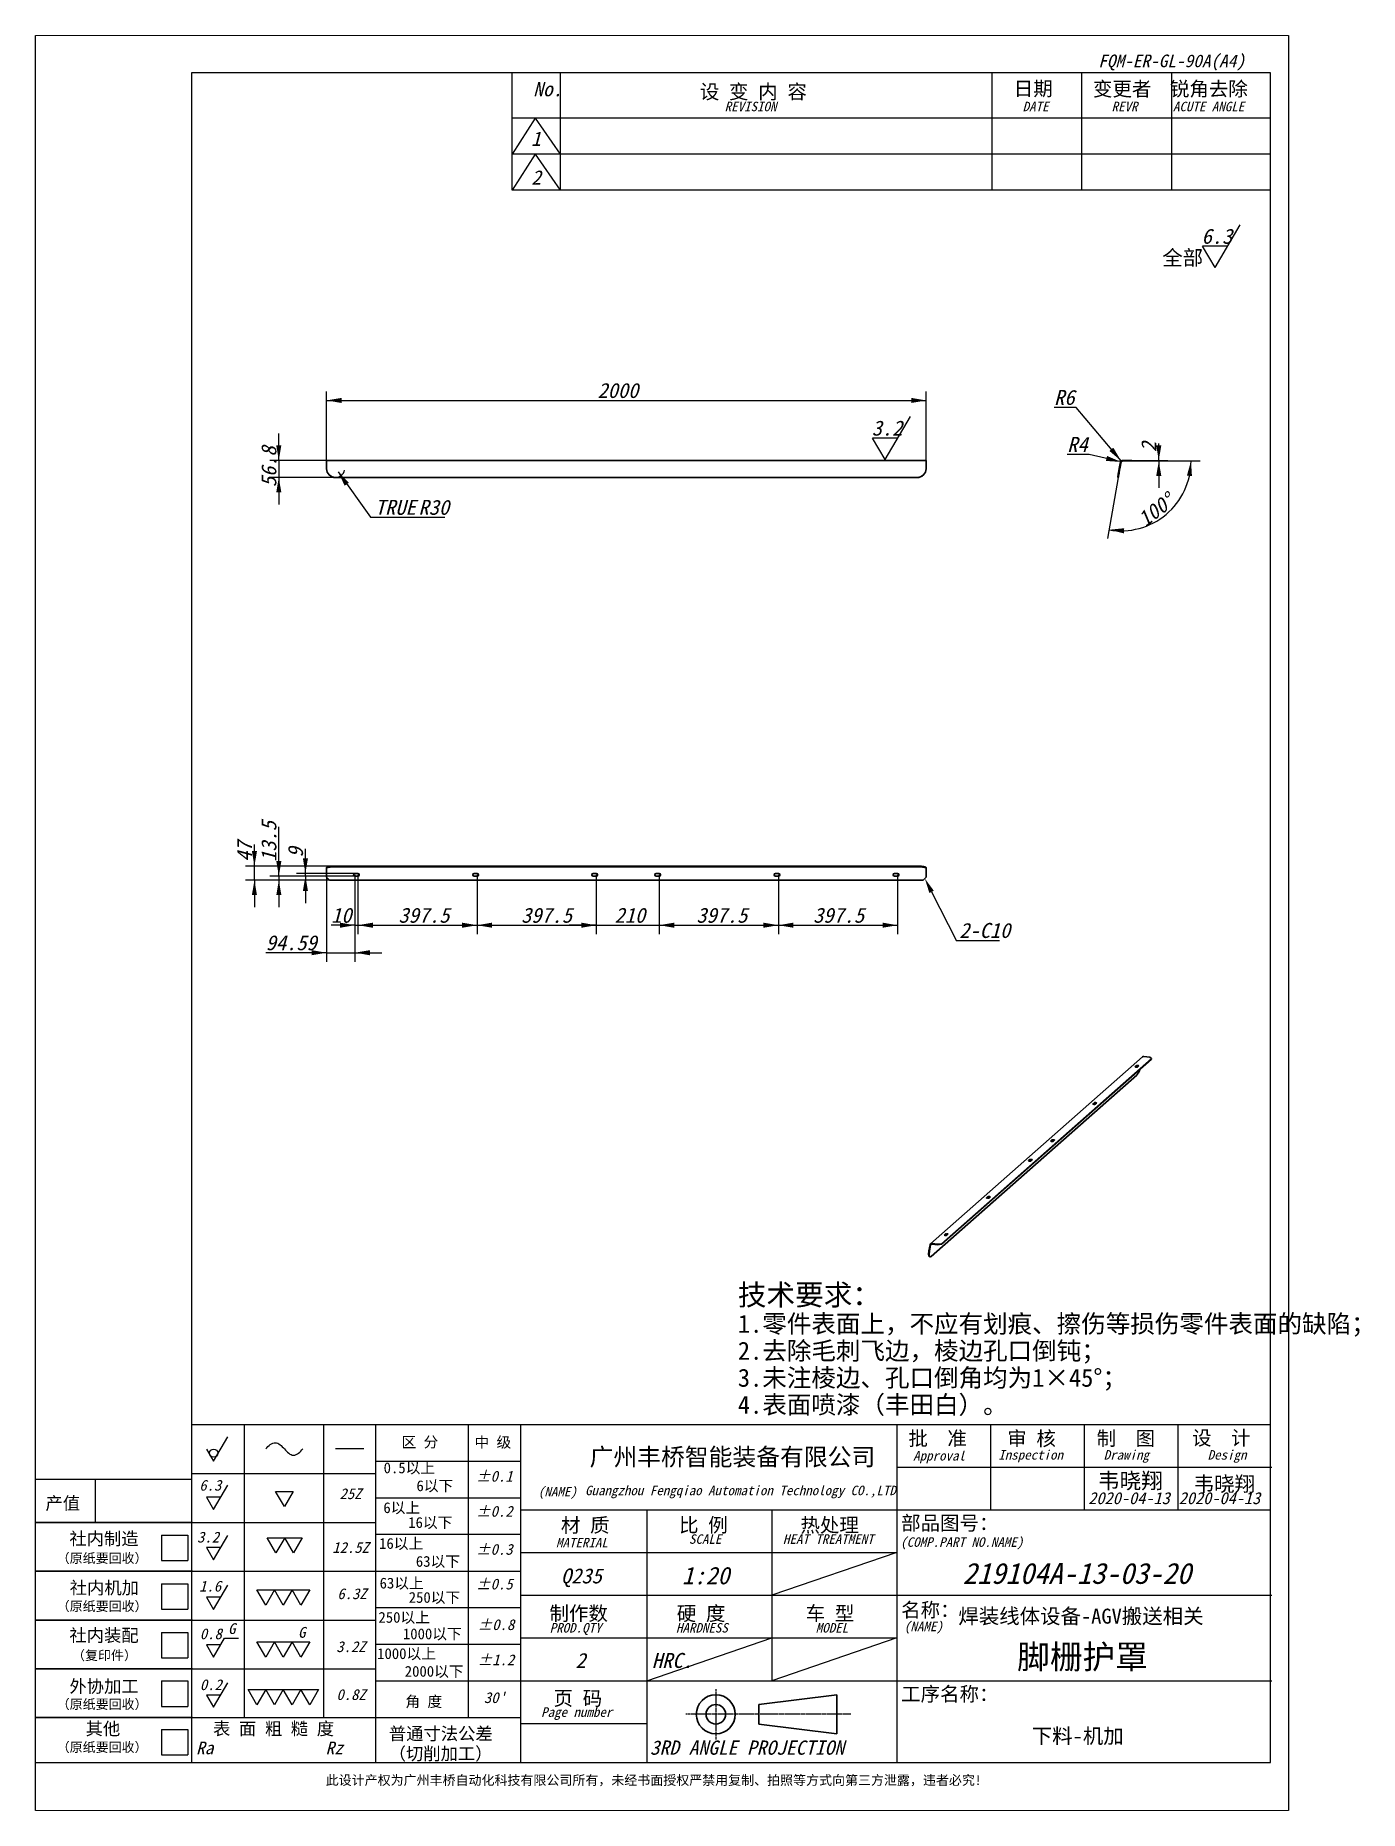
# Model space of a CAD drawing. Header units: millimetres. Extents: x -168473 to -148463, y 295526 to 306160.
# Drawn here: x -160803 to -156386, y 295526 to 301446 of the extents above; entities that cross this region are included whole.
import ezdxf

# ---------------------------------------------------------------- set-up
doc = ezdxf.new("R2010")
doc.units = ezdxf.units.MM
doc.linetypes.add('CENTER', pattern=[10.16, 6.35, -1.27, 1.27, -1.27])
doc.linetypes.add('CENTERX2', pattern=[20.32, 12.7, -2.54, 2.54, -2.54])
for name, color, linetype in [('SLD-0', 7, 'Continuous'), ('中心线层', 1, 'CENTERX2'), ('尺寸', 7, 'Continuous')]:
    doc.layers.add(name, color=color, linetype=linetype)
doc.layers.add('图框', color=7, linetype='Continuous', lineweight=20)
doc.layers.add('轮廓实线层', color=7, linetype='Continuous', lineweight=35)
doc.styles.add('SLDTEXTSTYLE0', font='')
doc.styles.add('SLDTEXTSTYLE1', font='')
doc.styles.add('SLDTEXTSTYLE2', font='')
doc.styles.add('SLDTEXTSTYLE3', font='')
doc.styles.get('SLDTEXTSTYLE0').set_extended_font_data('宋体')
doc.styles.get('SLDTEXTSTYLE1').set_extended_font_data('宋体', italic=True, bold=True)
doc.styles.get('SLDTEXTSTYLE2').set_extended_font_data('宋体')
doc.styles.get('SLDTEXTSTYLE3').set_extended_font_data('宋体', italic=True, bold=True)

msp = doc.modelspace()

# ---------------------------------------------------------------- texts
at = {"layer": 'SLD-0', "linetype": 'Continuous'}
for s, height, style, p in [('FQM-ER-GL-90A(A4)', 42.33333, 'SLDTEXTSTYLE3', (-157257.607, 301340.385)), ('韦晓翔', 52.9167, 'SLDTEXTSTYLE0', (-157258.606, 296599.505)), ('韦晓翔', 50, 'SLDTEXTSTYLE0', (-156939.003, 296590.089)), ('2020-04-13', 40, 'SLDTEXTSTYLE1', (-157290.996, 296547.826)), ('2020-04-13', 40, 'SLDTEXTSTYLE1', (-156989.334, 296547.826)), ('Q235', 50, 'SLDTEXTSTYLE1', (-159049.658, 296283.519)), ('219104A-13-03-20', 70, 'SLDTEXTSTYLE1', (-157709.859, 296281.943)), ('焊装线体设备-AGV搬送相关', 50, 'SLDTEXTSTYLE0', (-157724.341, 296149.403)), ('脚栅护罩', 80, 'SLDTEXTSTYLE0', (-157528.349, 295998.806)), ('2', 50, 'SLDTEXTSTYLE1', (-159001.372, 296001.521)), ('HRC.', 50, 'SLDTEXTSTYLE1', (-158746.262, 296001.521)), ('下料-机加', 50, 'SLDTEXTSTYLE0', (-157479.507, 295749.791)), ('此设计产权为广州丰桥自动化科技有限公司所有，未经书面授权严禁用复制、拍照等方式向第三方泄露，违者必究!', 31.75, 'SLDTEXTSTYLE2', (-159834.6, 295611.495))]:
    msp.add_text(s, height=height, dxfattribs=dict(at, style=style)).set_placement(p)
at = {"layer": 'SLD-0', "color": 0, "attachment_point": 1}
for s, insert, char_height, style in [('6.3', (-156912.875, 300801.452), 50, 'SLDTEXTSTYLE1'), ('全部', (-157044.111, 300730.027), 50, 'SLDTEXTSTYLE0'), ('3.2', (-158013.184, 300161.718), 50, 'SLDTEXTSTYLE1'), ('2-C10', (-157721.316, 298486.212), 50, 'SLDTEXTSTYLE1'), ('技术要求：', (-158459.892, 297281.11), 70, 'SLDTEXTSTYLE0'), ('1.零件表面上，不应有划痕、擦伤等损伤零件表面的缺陷；', (-158459.892, 297179.474), 60, 'SLDTEXTSTYLE0'), ('2.去除毛刺飞边，棱边孔口倒钝；', (-158459.892, 297089.474), 60, 'SLDTEXTSTYLE0'), ('3.未注棱边、孔口倒角均为1×45°；', (-158459.892, 296999.474), 60, 'SLDTEXTSTYLE0'), ('4.表面喷漆（丰田白）。', (-158459.892, 296909.474), 60, 'SLDTEXTSTYLE0')]:
    msp.add_mtext(s, dxfattribs=dict(at, insert=insert, char_height=char_height, style=style))
at = {"layer": 'SLD-0', "char_height": 50, "attachment_point": 1, "style": 'SLDTEXTSTYLE1'}
for s, insert in [('2000', (-158927.934, 300287.195)), ('R6', (-157404.735, 300264.079)), ('R4', (-157360.739, 300107.378)), ('TRUE ', (-159670.34, 299897.471)), ('R30', (-159524.854, 299897.471)), ('10', (-159816.454, 298536.923)), ('397.5', (-159591.878, 298536.923)), ('397.5', (-159182.886, 298536.923)), ('210', (-158870.941, 298536.923)), ('397.5', (-158598.142, 298536.923)), ('397.5', (-158208.62, 298536.923)), ('94.59', (-160034.638, 298445.228))]:
    msp.add_mtext(s, dxfattribs=dict(at, insert=insert))
for s, insert, rotation in [('2', (-157113.888, 300056.629), 90), ('56.8', (-160049.273, 299939.796), 90), ('100°', (-157131.198, 299844.43), 37.8778348), ('13.5', (-160049.121, 298690.065), 90), ('47', (-160130.539, 298690.22), 90), ('9', (-159960.445, 298704.769), 90)]:
    msp.add_mtext(s, dxfattribs=dict(at, insert=insert, rotation=rotation))
at = {"layer": '尺寸', "linetype": 'Continuous'}
for s, height, style, p in [('No.', 47.625, 'SLDTEXTSTYLE1', (-159142.219, 301243.429)), ('设 变 内 容', 47.625, 'SLDTEXTSTYLE0', (-158586.653, 301234.915)), ('日期', 47.625, 'SLDTEXTSTYLE0', (-157539.518, 301245.172)), ('变更者', 47.625, 'SLDTEXTSTYLE0', (-157275.24, 301244.108)), ('锐角去除', 47.625, 'SLDTEXTSTYLE0', (-157018.675, 301244.374)), ('REVISION', 31.75, 'SLDTEXTSTYLE1', (-158503.756, 301193.437)), ('DATE', 31.75, 'SLDTEXTSTYLE1', (-157509.807, 301193.437)), ('REVR', 31.75, 'SLDTEXTSTYLE1', (-157212.977, 301193.437)), ('ACUTE ANGLE', 31.75, 'SLDTEXTSTYLE1', (-157008.38, 301193.437)), ('1', 47.625, 'SLDTEXTSTYLE1', (-159149.479, 301078.059)), ('2', 47.625, 'SLDTEXTSTYLE1', (-159148.681, 300948.849)), ('批  准', 47.625, 'SLDTEXTSTYLE0', (-157890.713, 296743.258)), ('审 核', 47.625, 'SLDTEXTSTYLE0', (-157561.203, 296742.992)), ('制  图', 47.625, 'SLDTEXTSTYLE0', (-157262.774, 296743.524)), ('设  计', 47.625, 'SLDTEXTSTYLE0', (-156944.662, 296744.854)), ('广州丰桥智能装备有限公司', 58.20833, 'SLDTEXTSTYLE0', (-158954.278, 296676.515)), ('Approval', 31.75, 'SLDTEXTSTYLE1', (-157874.936, 296693.435)), ('Inspection', 31.75, 'SLDTEXTSTYLE1', (-157591.128, 296696.295)), ('Drawing', 31.75, 'SLDTEXTSTYLE1', (-157239.448, 296696.295)), ('Design', 31.75, 'SLDTEXTSTYLE1', (-156892.694, 296696.295)), ('6.3', 36, 'SLDTEXTSTYLE1', (-160256.234, 296592.878)), ('(NAME)', 31.75, 'SLDTEXTSTYLE1', (-159126.572, 296573.632)), ('Guangzhou Fengqiao Automation Technology CO.,LTD', 31.75, 'SLDTEXTSTYLE1', (-158969.34, 296577.712)), ('材 质', 47.625, 'SLDTEXTSTYLE0', (-159050.084, 296453.996)), ('比 例', 47.625, 'SLDTEXTSTYLE0', (-158655.959, 296454.528)), ('热处理', 47.625, 'SLDTEXTSTYLE0', (-158250.962, 296454.262)), ('部品图号：', 47.625, 'SLDTEXTSTYLE0', (-157915.088, 296461.233)), ('3.2', 36, 'SLDTEXTSTYLE1', (-160263.757, 296419.878)), ('MATERIAL', 31.75, 'SLDTEXTSTYLE1', (-159066.269, 296403.709)), ('SCALE', 31.75, 'SLDTEXTSTYLE1', (-158622.836, 296415.491)), ('HEAT TREATMENT', 31.75, 'SLDTEXTSTYLE1', (-158309.153, 296415.491)), ('(COMP.PART NO.NAME)', 31.75, 'SLDTEXTSTYLE1', (-157918.037, 296405.497)), ('1:20', 58.2083, 'SLDTEXTSTYLE1', (-158646.322, 296280.599)), ('1.6', 36, 'SLDTEXTSTYLE1', (-160256.837, 296256.345)), ('制作数', 47.625, 'SLDTEXTSTYLE0', (-159088.158, 296159.594)), ('硬 度', 47.625, 'SLDTEXTSTYLE0', (-158663.616, 296159.594)), ('车 型', 47.625, 'SLDTEXTSTYLE0', (-158233.605, 296159.86)), ('名称：', 47.625, 'SLDTEXTSTYLE0', (-157915.088, 296171.314)), ('0.8', 36, 'SLDTEXTSTYLE1', (-160254.453, 296097.453)), ('PROD.QTY', 31.75, 'SLDTEXTSTYLE1', (-159087.384, 296119.549)), ('HARDNESS', 31.75, 'SLDTEXTSTYLE1', (-158666.005, 296119.549)), ('MODEL', 31.75, 'SLDTEXTSTYLE1', (-158199.841, 296119.549)), ('(NAME)', 31.75, 'SLDTEXTSTYLE1', (-157905.635, 296124.17)), ('0.2', 36, 'SLDTEXTSTYLE1', (-160254.252, 295927.585)), ('工序名称：', 47.625, 'SLDTEXTSTYLE0', (-157915.088, 295890.943)), ('页 码', 47.625, 'SLDTEXTSTYLE0', (-159074.589, 295876.587)), ('表 面 粗 糙 度', 42.3333, 'SLDTEXTSTYLE0', (-160210.52, 295777.86)), ('Page number', 31.75, 'SLDTEXTSTYLE1', (-159115.958, 295838.466)), ('普通寸法公差', 42.3333, 'SLDTEXTSTYLE0', (-159623.95, 295761.331)), ('Ra             Rz', 42.33333, 'SLDTEXTSTYLE1', (-160266.648, 295713.842)), ('（切削加工）', 42.3333, 'SLDTEXTSTYLE0', (-159624.541, 295694.494)), ('3RD ANGLE PROJECTION', 47.625, 'SLDTEXTSTYLE1', (-158753.338, 295711.993))]:
    msp.add_text(s, height=height, dxfattribs=dict(at, style=style)).set_placement(p)
at = {"layer": '尺寸', "color": 7, "linetype": 'Continuous'}
for s, height, style, p in [('区 分', 36, 'SLDTEXTSTYLE0', (-159581.799, 296737.001)), ('中 级', 36, 'SLDTEXTSTYLE0', (-159338.4, 296736.397)), ('0.5以上', 36, 'SLDTEXTSTYLE0', (-159641.377, 296651.002)), ('±0.1', 36, 'SLDTEXTSTYLE1', (-159333.37, 296622.99)), ('25Z', 36, 'SLDTEXTSTYLE1', (-159788.428, 296564.617)), ('6以下', 36, 'SLDTEXTSTYLE0', (-159531.803, 296591.221)), ('产值', 42.3333, 'SLDTEXTSTYLE0', (-160769.368, 296529.639)), ('6以上', 36, 'SLDTEXTSTYLE0', (-159642.203, 296518.158)), ('±0.2', 36, 'SLDTEXTSTYLE1', (-159333.37, 296505.954)), ('16以下', 36, 'SLDTEXTSTYLE0', (-159559.292, 296468.793)), ('社内制造', 42.3333, 'SLDTEXTSTYLE0', (-160689.663, 296411.565)), ('12.5Z', 36, 'SLDTEXTSTYLE1', (-159812.596, 296385.25)), ('16以上', 36, 'SLDTEXTSTYLE0', (-159656.453, 296398.811)), ('±0.3', 36, 'SLDTEXTSTYLE1', (-159333.37, 296379.104)), ('（原纸要回收）', 31.75, 'SLDTEXTSTYLE0', (-160731.952, 296351.896)), ('63以下', 36, 'SLDTEXTSTYLE0', (-159533.889, 296339.03)), ('社内机加', 42.3333, 'SLDTEXTSTYLE0', (-160688.481, 296247.795)), ('63以上', 36, 'SLDTEXTSTYLE0', (-159654.744, 296266.602)), ('±0.5', 36, 'SLDTEXTSTYLE1', (-159333.37, 296263.405)), ('6.3Z', 36, 'SLDTEXTSTYLE1', (-159795.731, 296231.031)), ('250以下', 36, 'SLDTEXTSTYLE0', (-159557.686, 296218.815)), ('（原纸要回收）', 31.75, 'SLDTEXTSTYLE0', (-160731.952, 296191.508)), ('250以上', 36, 'SLDTEXTSTYLE0', (-159658.682, 296152.343)), ('社内装配', 42.3333, 'SLDTEXTSTYLE0', (-160689.545, 296089.14)), ('G', 36, 'SLDTEXTSTYLE1', (-160160.246, 296114.869)), ('G', 36, 'SLDTEXTSTYLE1', (-159926.848, 296102.32)), ('1000以下', 36, 'SLDTEXTSTYLE0', (-159576.996, 296097.292)), ('±0.8', 36, 'SLDTEXTSTYLE1', (-159327.998, 296127.929)), ('（复印件）', 31.75, 'SLDTEXTSTYLE0', (-160680.922, 296027.693)), ('3.2Z', 36, 'SLDTEXTSTYLE1', (-159799.305, 296054.485)), ('1000以上', 36, 'SLDTEXTSTYLE0', (-159663.02, 296031.437)), ('2000以下', 36, 'SLDTEXTSTYLE0', (-159570.908, 295972.299)), ('±1.2', 36, 'SLDTEXTSTYLE1', (-159327.998, 296010.66)), ('外协加工', 42.3333, 'SLDTEXTSTYLE0', (-160689.545, 295919.272)), ('（原纸要回收）', 31.75, 'SLDTEXTSTYLE0', (-160731.952, 295864.853)), ('0.8Z', 36, 'SLDTEXTSTYLE1', (-159798.702, 295894.75)), ('角 度', 36, 'SLDTEXTSTYLE0', (-159568.856, 295871.562)), ("30'", 36, 'SLDTEXTSTYLE1', (-159306.855, 295884.547)), ('其他', 42.3333, 'SLDTEXTSTYLE0', (-160635.441, 295777.86)), ('（原纸要回收）', 31.75, 'SLDTEXTSTYLE0', (-160731.952, 295721.429))]:
    msp.add_text(s, height=height, dxfattribs=dict(at, style=style)).set_placement(p)

# ---------------------------------------------------------------- linework, layer by layer
at = {"color": 7, "linetype": 'Continuous', "lineweight": 35}
for p, q in [((-159831.616, 300029.013), (-157831.616, 300029.013)), ((-159831.616, 300029.013), (-159831.616, 300024.055)), ((-157831.616, 300029.013), (-157831.616, 300024.055)), ((-157156.063, 300029.013), (-157177.706, 300029.013)), ((-157156.063, 300027.013), (-157177.706, 300027.013)), ((-157156.063, 300027.013), (-157156.063, 300029.013)), ((-157156.063, 300029.013), (-157146.063, 300029.013)), ((-157146.063, 300027.013), (-157156.063, 300027.013)), ((-157146.063, 300029.013), (-157146.063, 300027.013)), ((-159831.616, 300024.055), (-159831.616, 300001.756)), ((-159831.616, 300001.408), (-159831.616, 300001.756)), ((-159801.616, 299972.212), (-157861.616, 299972.212)), ((-159801.616, 299971.864), (-157861.616, 299971.864)), ((-157831.616, 300024.055), (-157831.616, 300001.756)), ((-157831.616, 300001.756), (-157831.616, 300001.408)), ((-157192.757, 299972.212), (-157192.724, 299972.397)), ((-157190.787, 299971.864), (-157192.757, 299972.212)), ((-157192.724, 299972.397), (-157192.626, 299972.952)), ((-157192.626, 299972.952), (-157192.464, 299973.869)), ((-157192.464, 299973.869), (-157192.241, 299975.137)), ((-157192.241, 299975.137), (-157191.958, 299976.74)), ((-157191.958, 299976.74), (-157191.62, 299978.657)), ((-157191.62, 299978.657), (-157191.231, 299980.865)), ((-157191.231, 299980.865), (-157190.795, 299983.335)), ((-157190.795, 299983.335), (-157190.319, 299986.037)), ((-157190.754, 299972.05), (-157190.787, 299971.864)), ((-157190.656, 299972.605), (-157190.754, 299972.05)), ((-157190.495, 299973.522), (-157190.656, 299972.605)), ((-157190.271, 299974.79), (-157190.495, 299973.522)), ((-157190.319, 299986.037), (-157189.807, 299988.937)), ((-157189.989, 299976.393), (-157190.271, 299974.79)), ((-157189.65, 299978.31), (-157189.989, 299976.393)), ((-157189.807, 299988.937), (-157189.268, 299991.998)), ((-157189.261, 299980.518), (-157189.65, 299978.31)), ((-157189.268, 299991.998), (-157188.706, 299995.182)), ((-157188.826, 299982.988), (-157189.261, 299980.518)), ((-157188.349, 299985.69), (-157188.826, 299982.988)), ((-157188.706, 299995.182), (-157188.13, 299998.448)), ((-157187.838, 299988.59), (-157188.349, 299985.69)), ((-157188.13, 299998.448), (-157187.547, 300001.756)), ((-157187.298, 299991.651), (-157187.838, 299988.59)), ((-157183.615, 300024.055), (-157187.547, 300001.756)), ((-157187.547, 300001.756), (-157185.578, 300001.408)), ((-157186.737, 299994.834), (-157187.298, 299991.651)), ((-157186.161, 299998.101), (-157186.737, 299994.834)), ((-157185.578, 300001.408), (-157186.161, 299998.101)), ((-157181.646, 300023.708), (-157185.578, 300001.408)), ((-159831.616, 298670.657), (-159831.427, 298671.24)), ((-159831.616, 298668.687), (-159831.616, 298670.657)), ((-159831.427, 298669.27), (-159831.616, 298668.687)), ((-159831.616, 298664.755), (-159831.616, 298668.687)), ((-159831.616, 298660.816), (-159831.616, 298664.755)), ((-159831.427, 298671.24), (-159830.863, 298671.816)), ((-159830.863, 298669.846), (-159831.427, 298669.27)), ((-159830.863, 298671.816), (-159829.932, 298672.377)), ((-159829.932, 298670.408), (-159830.863, 298669.846)), ((-159829.932, 298672.377), (-159828.645, 298672.917)), ((-159828.645, 298670.947), (-159829.932, 298670.408)), ((-159828.645, 298672.917), (-159827.017, 298673.428)), ((-159827.017, 298671.459), (-159828.645, 298670.947)), ((-159827.017, 298673.428), (-159825.07, 298673.905)), ((-159825.07, 298671.935), (-159827.017, 298671.459)), ((-159825.07, 298673.905), (-159822.829, 298674.34)), ((-159822.829, 298672.371), (-159825.07, 298671.935)), ((-159822.829, 298674.34), (-159820.32, 298674.73)), ((-159820.32, 298672.76), (-159822.829, 298672.371)), ((-159820.32, 298674.73), (-159817.576, 298675.068)), ((-159817.576, 298673.098), (-159820.32, 298672.76)), ((-159817.576, 298675.068), (-159814.632, 298675.35)), ((-159814.632, 298673.381), (-159817.576, 298673.098)), ((-159814.632, 298675.35), (-159811.524, 298675.574)), ((-159811.524, 298673.604), (-159814.632, 298673.381)), ((-159811.524, 298675.574), (-159808.291, 298675.736)), ((-159808.291, 298673.766), (-159811.524, 298673.604)), ((-159808.291, 298675.736), (-159804.974, 298675.833)), ((-159804.974, 298673.864), (-159808.291, 298673.766)), ((-159804.974, 298675.833), (-159801.616, 298675.866)), ((-159801.616, 298673.897), (-159804.974, 298673.864)), ((-159801.616, 298675.866), (-157861.616, 298675.866)), ((-159801.616, 298673.897), (-157861.616, 298673.897)), ((-157861.616, 298675.866), (-157858.257, 298675.833)), ((-157858.257, 298673.864), (-157861.616, 298673.897)), ((-157858.257, 298675.833), (-157854.94, 298675.736)), ((-157854.94, 298673.766), (-157858.257, 298673.864)), ((-157854.94, 298675.736), (-157851.707, 298675.574)), ((-157851.707, 298673.604), (-157854.94, 298673.766)), ((-157851.707, 298675.574), (-157848.599, 298675.35)), ((-157848.599, 298673.381), (-157851.707, 298673.604)), ((-157848.599, 298675.35), (-157845.655, 298675.068)), ((-157845.655, 298673.098), (-157848.599, 298673.381)), ((-157845.655, 298675.068), (-157842.911, 298674.73)), ((-157842.911, 298672.76), (-157845.655, 298673.098)), ((-157842.911, 298674.73), (-157840.402, 298674.34)), ((-157840.402, 298672.371), (-157842.911, 298672.76)), ((-157840.402, 298674.34), (-157838.161, 298673.905)), ((-157838.161, 298671.935), (-157840.402, 298672.371)), ((-157838.161, 298673.905), (-157836.214, 298673.428)), ((-157836.214, 298671.459), (-157838.161, 298671.935)), ((-157836.214, 298673.428), (-157834.586, 298672.917)), ((-157834.586, 298670.947), (-157836.214, 298671.459)), ((-157834.586, 298672.917), (-157833.299, 298672.377)), ((-157833.299, 298670.408), (-157834.586, 298670.947)), ((-157833.299, 298672.377), (-157832.368, 298671.816)), ((-157832.368, 298669.846), (-157833.299, 298670.408)), ((-157832.368, 298671.816), (-157831.804, 298671.24)), ((-157831.804, 298669.27), (-157832.368, 298669.846)), ((-157831.804, 298671.24), (-157831.616, 298670.657)), ((-157831.616, 298668.687), (-157831.804, 298669.27)), ((-157831.616, 298670.657), (-157831.616, 298668.687)), ((-157831.616, 298664.755), (-157831.616, 298668.687)), ((-157831.616, 298660.816), (-157831.616, 298664.755)), ((-159831.616, 298639.172), (-159831.616, 298660.816)), ((-159831.616, 298639.172), (-159821.616, 298629.172)), ((-159821.616, 298629.172), (-157841.616, 298629.172)), ((-159727.025, 298651.672), (-159737.025, 298651.672)), ((-159737.025, 298642.672), (-159727.025, 298642.672)), ((-159329.525, 298651.672), (-159339.525, 298651.672)), ((-159339.525, 298642.672), (-159329.525, 298642.672)), ((-158932.025, 298651.672), (-158942.025, 298651.672)), ((-158942.025, 298642.672), (-158932.025, 298642.672)), ((-158722.025, 298651.672), (-158732.025, 298651.672)), ((-158732.025, 298642.672), (-158722.025, 298642.672)), ((-158324.525, 298651.672), (-158334.525, 298651.672)), ((-158334.525, 298642.672), (-158324.525, 298642.672)), ((-157927.025, 298651.672), (-157937.025, 298651.672)), ((-157937.025, 298642.672), (-157927.025, 298642.672)), ((-157841.616, 298629.172), (-157831.616, 298639.172)), ((-157831.616, 298639.172), (-157831.616, 298660.816)), ((-157110.029, 298039.686), (-157817.136, 297416.077)), ((-157079.996, 298033.996), (-157780.032, 297416.622)), ((-157079.996, 298032.11), (-157780.032, 297414.737)), ((-157085.815, 298038.292), (-157106.061, 298040.843)), ((-157079.996, 298033.996), (-157085.815, 298038.292)), ((-157079.996, 298032.11), (-157079.996, 298033.996)), ((-157128.903, 297979.15), (-157814.797, 297374.249)), ((-157134.486, 298007.154), (-157134.764, 298006.737)), ((-157134.764, 298006.737), (-157134.678, 298006.311)), ((-157134.678, 298006.311), (-157134.235, 298005.91)), ((-157130.95, 298010.272), (-157134.486, 298007.154)), ((-157134.235, 298005.91), (-157133.472, 298005.568)), ((-157133.938, 298005.751), (-157130.95, 298008.386)), ((-157133.472, 298005.568), (-157132.45, 298005.31)), ((-157132.45, 298005.31), (-157131.252, 298005.159)), ((-157131.252, 298005.159), (-157129.975, 298005.127)), ((-157130.332, 298010.646), (-157130.95, 298010.272)), ((-157129.422, 298010.946), (-157130.332, 298010.646)), ((-157129.975, 298005.127), (-157128.722, 298005.216)), ((-157128.295, 298011.149), (-157129.422, 298010.946)), ((-157128.903, 297979.15), (-157127.685, 297980.368)), ((-157128.722, 298005.216), (-157127.596, 298005.419)), ((-157127.042, 298011.238), (-157128.295, 298011.149)), ((-157127.685, 297980.368), (-157126.421, 297981.914)), ((-157127.596, 298005.419), (-157126.686, 298005.719)), ((-157125.765, 298011.206), (-157127.042, 298011.238)), ((-157126.686, 298005.719), (-157126.067, 298006.093)), ((-157126.421, 297981.914), (-157125.127, 297983.768)), ((-157126.067, 298006.093), (-157122.532, 298009.211)), ((-157124.567, 298011.055), (-157125.765, 298011.206)), ((-157125.127, 297983.768), (-157123.819, 297985.906)), ((-157123.545, 298010.798), (-157124.567, 298011.055)), ((-157123.819, 297985.906), (-157122.513, 297988.302)), ((-157122.782, 298010.455), (-157123.545, 298010.798)), ((-157122.34, 298010.054), (-157122.782, 298010.455)), ((-157122.532, 298009.211), (-157122.254, 298009.628)), ((-157122.513, 297988.302), (-157121.227, 297990.925)), ((-157122.254, 298009.628), (-157122.34, 298010.054)), ((-157121.227, 297990.925), (-157119.976, 297993.743)), ((-157119.976, 297993.743), (-157118.776, 297996.72)), ((-157118.776, 297996.72), (-157118.113, 297998.495)), ((-157275.023, 297883.211), (-157275.301, 297882.795)), ((-157275.301, 297882.795), (-157275.215, 297882.369)), ((-157275.215, 297882.369), (-157274.773, 297881.968)), ((-157271.488, 297886.33), (-157275.023, 297883.211)), ((-157274.773, 297881.968), (-157274.01, 297881.625)), ((-157274.475, 297881.809), (-157271.488, 297884.444)), ((-157274.01, 297881.625), (-157272.988, 297881.368)), ((-157272.988, 297881.368), (-157271.79, 297881.217)), ((-157271.79, 297881.217), (-157270.513, 297881.184)), ((-157270.869, 297886.703), (-157271.488, 297886.33)), ((-157269.959, 297887.004), (-157270.869, 297886.703)), ((-157270.513, 297881.184), (-157269.26, 297881.273)), ((-157268.833, 297887.207), (-157269.959, 297887.004)), ((-157269.26, 297881.273), (-157268.133, 297881.476)), ((-157267.58, 297887.296), (-157268.833, 297887.207)), ((-157268.133, 297881.476), (-157267.223, 297881.777)), ((-157266.303, 297887.263), (-157267.58, 297887.296)), ((-157267.223, 297881.777), (-157266.605, 297882.151)), ((-157266.605, 297882.151), (-157263.069, 297885.269)), ((-157265.105, 297887.113), (-157266.303, 297887.263)), ((-157264.083, 297886.855), (-157265.105, 297887.113)), ((-157263.32, 297886.512), (-157264.083, 297886.855)), ((-157262.877, 297886.112), (-157263.32, 297886.512)), ((-157263.069, 297885.269), (-157262.791, 297885.686)), ((-157262.791, 297885.686), (-157262.877, 297886.112)), ((-157415.561, 297759.269), (-157415.839, 297758.852)), ((-157415.839, 297758.852), (-157415.753, 297758.426)), ((-157415.753, 297758.426), (-157415.31, 297758.026)), ((-157412.025, 297762.387), (-157415.561, 297759.269)), ((-157415.31, 297758.026), (-157414.547, 297757.683)), ((-157415.013, 297757.867), (-157412.025, 297760.501)), ((-157414.547, 297757.683), (-157413.525, 297757.425)), ((-157413.525, 297757.425), (-157412.327, 297757.274)), ((-157412.327, 297757.274), (-157411.05, 297757.242)), ((-157411.407, 297762.761), (-157412.025, 297762.387)), ((-157410.497, 297763.061), (-157411.407, 297762.761)), ((-157411.05, 297757.242), (-157409.797, 297757.331)), ((-157409.37, 297763.264), (-157410.497, 297763.061)), ((-157409.797, 297757.331), (-157408.671, 297757.534)), ((-157408.117, 297763.353), (-157409.37, 297763.264)), ((-157408.671, 297757.534), (-157407.761, 297757.835)), ((-157406.84, 297763.321), (-157408.117, 297763.353)), ((-157407.761, 297757.835), (-157407.142, 297758.208)), ((-157407.142, 297758.208), (-157403.607, 297761.326)), ((-157405.642, 297763.17), (-157406.84, 297763.321)), ((-157404.62, 297762.913), (-157405.642, 297763.17)), ((-157403.857, 297762.57), (-157404.62, 297762.913)), ((-157403.415, 297762.169), (-157403.857, 297762.57)), ((-157403.607, 297761.326), (-157403.329, 297761.743)), ((-157403.329, 297761.743), (-157403.415, 297762.169)), ((-157489.807, 297693.79), (-157490.085, 297693.373)), ((-157490.085, 297693.373), (-157489.999, 297692.947)), ((-157489.999, 297692.947), (-157489.557, 297692.547)), ((-157486.272, 297696.908), (-157489.807, 297693.79)), ((-157489.557, 297692.547), (-157488.794, 297692.204)), ((-157489.259, 297692.388), (-157486.272, 297695.022)), ((-157488.794, 297692.204), (-157487.772, 297691.946)), ((-157487.772, 297691.946), (-157486.573, 297691.795)), ((-157486.573, 297691.795), (-157485.296, 297691.763)), ((-157485.653, 297697.282), (-157486.272, 297696.908)), ((-157484.743, 297697.582), (-157485.653, 297697.282)), ((-157485.296, 297691.763), (-157484.044, 297691.852)), ((-157483.616, 297697.785), (-157484.743, 297697.582)), ((-157484.044, 297691.852), (-157482.917, 297692.055)), ((-157482.364, 297697.874), (-157483.616, 297697.785)), ((-157482.917, 297692.055), (-157482.007, 297692.356)), ((-157481.086, 297697.842), (-157482.364, 297697.874)), ((-157482.007, 297692.356), (-157481.388, 297692.729)), ((-157481.388, 297692.729), (-157477.853, 297695.847)), ((-157479.888, 297697.691), (-157481.086, 297697.842)), ((-157478.866, 297697.434), (-157479.888, 297697.691)), ((-157478.103, 297697.091), (-157478.866, 297697.434)), ((-157477.661, 297696.69), (-157478.103, 297697.091)), ((-157477.853, 297695.847), (-157477.575, 297696.264)), ((-157477.575, 297696.264), (-157477.661, 297696.69)), ((-157630.345, 297569.848), (-157630.622, 297569.431)), ((-157630.622, 297569.431), (-157630.536, 297569.005)), ((-157630.536, 297569.005), (-157630.094, 297568.604)), ((-157626.809, 297572.966), (-157630.345, 297569.848)), ((-157630.094, 297568.604), (-157629.331, 297568.261)), ((-157629.797, 297568.445), (-157626.809, 297571.08)), ((-157629.331, 297568.261), (-157628.309, 297568.004)), ((-157628.309, 297568.004), (-157627.111, 297567.853)), ((-157627.111, 297567.853), (-157625.834, 297567.821)), ((-157626.19, 297573.339), (-157626.809, 297572.966)), ((-157625.281, 297573.64), (-157626.19, 297573.339)), ((-157625.834, 297567.821), (-157624.581, 297567.91)), ((-157624.154, 297573.843), (-157625.281, 297573.64)), ((-157624.581, 297567.91), (-157623.454, 297568.113)), ((-157622.901, 297573.932), (-157624.154, 297573.843)), ((-157623.454, 297568.113), (-157622.545, 297568.413)), ((-157621.624, 297573.9), (-157622.901, 297573.932)), ((-157622.545, 297568.413), (-157621.926, 297568.787)), ((-157621.926, 297568.787), (-157618.39, 297571.905)), ((-157620.426, 297573.749), (-157621.624, 297573.9)), ((-157619.404, 297573.491), (-157620.426, 297573.749)), ((-157618.641, 297573.148), (-157619.404, 297573.491)), ((-157618.198, 297572.748), (-157618.641, 297573.148)), ((-157618.39, 297571.905), (-157618.113, 297572.322)), ((-157618.113, 297572.322), (-157618.198, 297572.748)), ((-157770.882, 297445.905), (-157771.16, 297445.488)), ((-157771.16, 297445.488), (-157771.074, 297445.062)), ((-157771.074, 297445.062), (-157770.632, 297444.662)), ((-157767.346, 297449.023), (-157770.882, 297445.905)), ((-157770.632, 297444.662), (-157769.869, 297444.319)), ((-157770.334, 297444.503), (-157767.346, 297447.138)), ((-157769.869, 297444.319), (-157768.847, 297444.062)), ((-157768.847, 297444.062), (-157767.648, 297443.911)), ((-157767.648, 297443.911), (-157766.371, 297443.878)), ((-157766.728, 297449.397), (-157767.346, 297449.023)), ((-157765.818, 297449.698), (-157766.728, 297449.397)), ((-157766.371, 297443.878), (-157765.119, 297443.967)), ((-157764.691, 297449.901), (-157765.818, 297449.698)), ((-157765.119, 297443.967), (-157763.992, 297444.17)), ((-157763.439, 297449.99), (-157764.691, 297449.901)), ((-157763.992, 297444.17), (-157763.082, 297444.471)), ((-157762.161, 297449.957), (-157763.439, 297449.99)), ((-157763.082, 297444.471), (-157762.463, 297444.845)), ((-157762.463, 297444.845), (-157758.928, 297447.963)), ((-157760.963, 297449.806), (-157762.161, 297449.957)), ((-157759.941, 297449.549), (-157760.963, 297449.806)), ((-157759.178, 297449.206), (-157759.941, 297449.549)), ((-157758.736, 297448.805), (-157759.178, 297449.206)), ((-157758.928, 297447.963), (-157758.65, 297448.379)), ((-157758.65, 297448.379), (-157758.736, 297448.805)), ((-157823.437, 297381.802), (-157823.387, 297384.222)), ((-157823.34, 297379.635), (-157823.437, 297381.802)), ((-157823.387, 297384.222), (-157823.191, 297386.867)), ((-157823.097, 297377.751), (-157823.34, 297379.635)), ((-157823.191, 297386.867), (-157822.852, 297389.703)), ((-157822.712, 297376.172), (-157823.097, 297377.751)), ((-157822.852, 297389.703), (-157822.373, 297392.695)), ((-157822.189, 297374.919), (-157822.712, 297376.172)), ((-157818.695, 297413.255), (-157822.373, 297392.695)), ((-157821.535, 297374.007), (-157822.189, 297374.919)), ((-157821.545, 297383.663), (-157821.594, 297381.242)), ((-157821.594, 297381.242), (-157821.497, 297379.076)), ((-157821.349, 297386.308), (-157821.545, 297383.663)), ((-157820.759, 297373.447), (-157821.535, 297374.007)), ((-157821.497, 297379.076), (-157821.255, 297377.192)), ((-157821.009, 297389.144), (-157821.349, 297386.308)), ((-157821.255, 297377.192), (-157820.87, 297375.613)), ((-157820.53, 297392.135), (-157821.009, 297389.144)), ((-157820.87, 297375.613), (-157820.347, 297374.359)), ((-157820.484, 297373.343), (-157820.759, 297373.447)), ((-157816.852, 297412.696), (-157820.53, 297392.135)), ((-157820.484, 297373.343), (-157818.642, 297372.784)), ((-157820.347, 297374.359), (-157819.693, 297373.447)), ((-157819.693, 297373.447), (-157818.916, 297372.888)), ((-157818.916, 297372.888), (-157818.026, 297372.688)), ((-157818.026, 297372.688), (-157817.035, 297372.85)), ((-157817.035, 297372.85), (-157815.954, 297373.372)), ((-157815.954, 297373.372), (-157814.797, 297374.249)), ((-157792.922, 297414.683), (-157813.168, 297417.234)), ((-157792.922, 297412.797), (-157813.168, 297415.348)), ((-157792.922, 297414.683), (-157780.032, 297416.622)), ((-157780.032, 297414.737), (-157792.922, 297412.797)), ((-157792.922, 297412.797), (-157792.922, 297414.683)), ((-157780.032, 297416.622), (-157780.032, 297414.737))]:
    msp.add_line(p, q, dxfattribs=at)
for centre, radius, start, end in [((-157177.706, 300023.013), 6, 90, 170), ((-157177.706, 300023.013), 4, 90, 170), ((-159801.842, 300001.985), 29.775, 180.4418676, 270.4351716), ((-159801.842, 300001.638), 29.775, 180.4418749, 270.4351716), ((-157861.389, 300001.985), 29.775, 269.5648139, 359.5580935), ((-157861.389, 300001.638), 29.775, 269.5648139, 359.5580862), ((-159737.025, 298647.172), 4.5, 90, 270), ((-159727.025, 298647.172), 4.5, 270, 90), ((-159339.525, 298647.172), 4.5, 90, 270), ((-159329.525, 298647.172), 4.5, 270, 90), ((-158942.025, 298647.172), 4.5, 90, 270), ((-158932.025, 298647.172), 4.5, 270, 90), ((-158732.025, 298647.172), 4.5, 90, 270), ((-158722.025, 298647.172), 4.5, 270, 90), ((-158334.525, 298647.172), 4.5, 90, 270), ((-158324.525, 298647.172), 4.5, 270, 90), ((-157937.025, 298647.172), 4.5, 90, 270), ((-157927.025, 298647.172), 4.5, 270, 90), ((-157106.778, 298035.919), 4.976, 81.708332, 130.7944258), ((-157126.636, 297999.834), 9.579, 68.2049647, 116.7672539), ((-157267.174, 297875.891), 9.579, 68.2051078, 116.7665973), ((-157407.711, 297751.949), 9.579, 68.2051078, 116.7665973), ((-157481.957, 297686.47), 9.579, 68.2044319, 116.7672732), ((-157622.495, 297562.527), 9.579, 68.2050362, 116.7669256), ((-157763.032, 297438.585), 9.579, 68.2048327, 116.7670329), ((-157813.91, 297412.437), 4.854, 81.1964242, 170.292082), ((-157813.663, 297412.15), 3.236, 81.1964364, 170.2920295)]:
    msp.add_arc(centre, radius, start, end, dxfattribs=at)
at = {"layer": 'SLD-0'}
for p, q in [((-160802.676, 295526.127), (-160802.676, 301446.127)), ((-156622.676, 301446.127), (-156622.762, 295526.127)), ((-159213.006, 300929.976), (-159213.006, 301321.087)), ((-159053.006, 301321.087), (-159053.006, 300929.976)), ((-157613.006, 301321.087), (-157613.006, 300929.976)), ((-157313.006, 301321.087), (-157313.006, 300929.976)), ((-157013.006, 301321.087), (-157013.006, 300929.976)), ((-156682.76, 301169.976), (-159213.006, 301169.976)), ((-159136.188, 301169.976), (-159213.006, 301049.976)), ((-159136.188, 301169.976), (-159053.006, 301049.976)), ((-156682.76, 301049.976), (-159213.006, 301049.976)), ((-159136.188, 301049.976), (-159213.006, 300929.976)), ((-159136.188, 301049.976), (-159053.006, 300929.976)), ((-156682.76, 300929.976), (-159213.006, 300929.976)), ((-159831.616, 300024.055), (-159831.616, 300259.013)), ((-159831.616, 300229.013), (-157831.616, 300229.013)), ((-157831.616, 300024.055), (-157831.616, 300259.013)), ((-157331.541, 300205.897), (-157404.735, 300205.897)), ((-157181.569, 300027.605), (-157331.541, 300205.897)), ((-159991.091, 300029.013), (-159991.091, 300119.013)), ((-157055.707, 300029.013), (-157055.707, 300085.726)), ((-159831.616, 300029.013), (-160021.091, 300029.013)), ((-159991.091, 300029.013), (-159991.091, 299972.212)), ((-157287.544, 300049.196), (-157360.739, 300049.196)), ((-157181.597, 300023.941), (-157287.544, 300049.196)), ((-157177.706, 300023.013), (-157181.569, 300027.605)), ((-157146.063, 300029.013), (-157025.707, 300029.013)), ((-157146.063, 300027.013), (-156918.148, 300027.013)), ((-157146.063, 300027.013), (-157025.707, 300027.013)), ((-157055.707, 300029.013), (-157055.707, 300027.013)), ((-157055.707, 300027.013), (-157055.707, 299937.013)), ((-159801.616, 299972.212), (-160021.091, 299972.212)), ((-159991.091, 299972.212), (-159991.091, 299882.212)), ((-159793.463, 299990.365), (-159685.34, 299839.289)), ((-157190.787, 299971.864), (-157226.717, 299768.093)), ((-157177.706, 300023.013), (-157181.597, 300023.941)), ((-159685.34, 299839.289), (-159437.562, 299839.289)), ((-159990.939, 298642.672), (-159990.939, 298806.454)), ((-160072.357, 298675.866), (-160072.357, 298748.415)), ((-159902.264, 298651.672), (-159902.264, 298733.866)), ((-159801.616, 298675.866), (-160102.357, 298675.866)), ((-160072.357, 298629.172), (-160072.357, 298675.866)), ((-159821.616, 298629.172), (-160102.357, 298629.172)), ((-160072.357, 298629.172), (-160072.357, 298539.172)), ((-159737.025, 298642.672), (-160020.939, 298642.672)), ((-159821.616, 298629.172), (-160020.939, 298629.172)), ((-159990.939, 298642.672), (-159990.939, 298629.172)), ((-159990.939, 298629.172), (-159990.939, 298539.172)), ((-159737.025, 298651.672), (-159932.264, 298651.672)), ((-159737.025, 298642.672), (-159932.264, 298642.672)), ((-159902.264, 298642.672), (-159902.264, 298651.672)), ((-159902.264, 298642.672), (-159902.264, 298552.672)), ((-159831.616, 298639.172), (-159831.616, 298357.046)), ((-159737.025, 298647.172), (-159737.025, 298357.046)), ((-159737.025, 298642.672), (-159737.025, 298448.741)), ((-159727.025, 298647.172), (-159727.025, 298448.741)), ((-159727.025, 298642.672), (-159727.025, 298448.741)), ((-159329.525, 298647.172), (-159329.525, 298448.741)), ((-159329.525, 298647.172), (-159329.525, 298448.741)), ((-158932.025, 298647.172), (-158932.025, 298448.741)), ((-158932.025, 298647.172), (-158932.025, 298448.741)), ((-158722.025, 298647.172), (-158722.025, 298448.741)), ((-158722.025, 298647.172), (-158722.025, 298448.741)), ((-158324.525, 298647.172), (-158324.525, 298448.741)), ((-158324.525, 298647.172), (-158324.525, 298448.741)), ((-157927.025, 298647.172), (-157927.025, 298448.741)), ((-157813.592, 298590.016), (-157730.768, 298426.188)), ((-159737.025, 298478.741), (-159816.454, 298478.741)), ((-159737.025, 298478.741), (-159727.025, 298478.741)), ((-159727.025, 298478.741), (-159329.525, 298478.741)), ((-159727.025, 298478.741), (-159637.025, 298478.741)), ((-159329.525, 298478.741), (-158932.025, 298478.741)), ((-158932.025, 298478.741), (-159022.025, 298478.741)), ((-158932.025, 298478.741), (-158722.025, 298478.741)), ((-158722.025, 298478.741), (-158324.525, 298478.741)), ((-158722.025, 298478.741), (-158632.025, 298478.741)), ((-158324.525, 298478.741), (-157927.025, 298478.741)), ((-159831.616, 298387.046), (-160034.638, 298387.046)), ((-159831.616, 298387.046), (-159737.025, 298387.046)), ((-159737.025, 298387.046), (-159647.025, 298387.046)), ((-160802.676, 296630.855), (-160282.747, 296630.855)), ((-160604.138, 296630.855), (-160604.138, 296486.793)), ((-160278.989, 296486.793), (-160802.676, 296486.793)), ((-160382.796, 296444.155), (-160294.495, 296444.155)), ((-160382.796, 296444.155), (-160382.796, 296359.386)), ((-160294.495, 296444.155), (-160294.495, 296359.386)), ((-160382.796, 296359.386), (-160294.495, 296359.386)), ((-159184.456, 296386.205), (-157929.836, 296386.205)), ((-157929.836, 296386.205), (-158346.785, 296243.832)), ((-160278.989, 296324.082), (-160802.676, 296324.082)), ((-160382.796, 296282.155), (-160294.495, 296282.155)), ((-160382.796, 296282.155), (-160382.796, 296197.386)), ((-160294.495, 296282.155), (-160294.495, 296197.386)), ((-159184.456, 296243.832), (-156678.988, 296243.832)), ((-160382.796, 296197.386), (-160294.495, 296197.386)), ((-160278.989, 296161.37), (-160802.676, 296161.37)), ((-160382.796, 296120.155), (-160294.495, 296120.155)), ((-160382.796, 296120.155), (-160382.796, 296035.386)), ((-160294.495, 296120.155), (-160294.495, 296035.386)), ((-159184.456, 296101.459), (-157929.836, 296101.459)), ((-158763.735, 295959.086), (-158346.785, 296101.459)), ((-157929.836, 296101.459), (-158346.785, 295959.086)), ((-160382.796, 296035.386), (-160294.495, 296035.386)), ((-160278.989, 295998.658), (-160802.676, 295998.658)), ((-160382.796, 295958.155), (-160294.495, 295958.155)), ((-160382.796, 295958.155), (-160382.796, 295873.386)), ((-160294.495, 295958.155), (-160294.495, 295873.386)), ((-160278.989, 295835.946), (-160802.676, 295835.946)), ((-160382.796, 295873.386), (-160294.495, 295873.386)), ((-160382.796, 295796.155), (-160294.495, 295796.155)), ((-160382.796, 295796.155), (-160382.796, 295711.386)), ((-160294.495, 295796.155), (-160294.495, 295711.386)), ((-159184.456, 295816.713), (-158763.735, 295816.713)), ((-160382.796, 295711.386), (-160294.495, 295711.386))]:
    msp.add_line(p, q, dxfattribs=at)
at = {"layer": 'SLD-0', "color": 0}
for p, q in [((-156867.917, 300671.845), (-156783.647, 300814.695)), ((-156867.917, 300671.845), (-156910.052, 300743.27)), ((-156825.782, 300743.27), (-156910.052, 300743.27)), ((-157968.226, 300032.111), (-157883.956, 300174.961)), ((-157968.226, 300032.111), (-158010.361, 300103.536)), ((-157926.091, 300103.536), (-158010.361, 300103.536)), ((-157587.531, 298426.188), (-157730.768, 298426.188))]:
    msp.add_line(p, q, dxfattribs=at)
at = {"layer": 'SLD-0'}
for centre, radius, start, end in [((-157181.063, 300027.013), 232.915, 260, 0), ((-159801.616, 300001.756), 30, 270, 350.5909746)]:
    msp.add_arc(centre, radius, start, end, dxfattribs=at)
for points in [[(-159831.616, 300229.013), (-159781.616, 300220.513), (-159781.616, 300237.513)], [(-157831.616, 300229.013), (-157881.616, 300237.513), (-157881.616, 300220.513)], [(-159991.091, 300029.013), (-159982.591, 300079.013), (-159999.591, 300079.013)], [(-157181.597, 300023.941), (-157228.264, 300043.803), (-157232.205, 300027.267)], [(-157181.569, 300027.605), (-157207.249, 300071.34), (-157220.259, 300060.397)], [(-157055.707, 300029.013), (-157047.207, 300079.013), (-157064.207, 300079.013)], [(-157055.707, 300027.013), (-157064.207, 299977.013), (-157047.207, 299977.013)], [(-156948.148, 300027.013), (-156961.877, 299978.19), (-156944.972, 299976.396)], [(-159991.091, 299972.212), (-159999.591, 299922.212), (-159982.591, 299922.212)], [(-159793.463, 299990.365), (-159771.275, 299944.758), (-159757.451, 299954.652)], [(-157221.508, 299797.637), (-157172.211, 299785.72), (-157171.042, 299802.679)], [(-160072.357, 298675.866), (-160063.857, 298725.866), (-160080.857, 298725.866)], [(-159990.939, 298642.672), (-159982.439, 298692.672), (-159999.439, 298692.672)], [(-159902.264, 298651.672), (-159893.764, 298701.672), (-159910.764, 298701.672)], [(-160072.357, 298629.172), (-160080.857, 298579.172), (-160063.857, 298579.172)], [(-159990.939, 298629.172), (-159999.439, 298579.172), (-159982.439, 298579.172)], [(-159902.264, 298642.672), (-159910.764, 298592.672), (-159893.764, 298592.672)], [(-157821.029, 298586.256), (-157836.15, 298634.637), (-157806.155, 298593.775)], [(-159737.025, 298478.741), (-159787.025, 298487.241), (-159787.025, 298470.241)], [(-159727.025, 298478.741), (-159677.025, 298470.241), (-159677.025, 298487.241)], [(-159727.025, 298478.741), (-159677.025, 298470.241), (-159677.025, 298487.241)], [(-159329.525, 298478.741), (-159379.525, 298487.241), (-159379.525, 298470.241)], [(-159329.525, 298478.741), (-159279.525, 298470.241), (-159279.525, 298487.241)], [(-158932.025, 298478.741), (-158982.025, 298487.241), (-158982.025, 298470.241)], [(-158932.025, 298478.741), (-158982.025, 298487.241), (-158982.025, 298470.241)], [(-158722.025, 298478.741), (-158672.025, 298470.241), (-158672.025, 298487.241)], [(-158722.025, 298478.741), (-158672.025, 298470.241), (-158672.025, 298487.241)], [(-158324.525, 298478.741), (-158374.525, 298487.241), (-158374.525, 298470.241)], [(-158324.525, 298478.741), (-158274.525, 298470.241), (-158274.525, 298487.241)], [(-157927.025, 298478.741), (-157977.025, 298487.241), (-157977.025, 298470.241)], [(-159831.616, 298387.046), (-159881.616, 298395.546), (-159881.616, 298378.546)], [(-159737.025, 298387.046), (-159687.025, 298378.546), (-159687.025, 298395.546)]]:
    msp.add_solid(points, dxfattribs=at)
at = {"layer": '中心线层', "linetype": 'CENTER'}
for p, q in [((-158533.298, 295931.157), (-158533.298, 295762.978)), ((-158082.362, 295847.067), (-158633.43, 295847.061))]:
    msp.add_line(p, q, dxfattribs=at)
at = {"layer": '图框'}
for p, q in [((-156622.676, 301446.127), (-160802.676, 301446.127)), ((-160802.676, 295526.127), (-156622.762, 295526.127))]:
    msp.add_line(p, q, dxfattribs=at)
at = {"layer": '图框', "lineweight": 25}
for p, q in [((-156682.76, 301321.087), (-160282.761, 301321.087)), ((-160282.761, 301321.087), (-160282.761, 295686.127)), ((-156682.76, 295686.127), (-156682.76, 301321.087)), ((-160802.676, 295686.127), (-156682.76, 295686.127))]:
    msp.add_line(p, q, dxfattribs=at)
at = {"layer": '尺寸', "color": 7, "linetype": 'Continuous'}
for p, q in [((-160282.745, 296813.377), (-160282.761, 295686.127)), ((-160106.108, 296813.324), (-160106.108, 295837.052)), ((-159841.701, 296813.324), (-159841.701, 295837.052)), ((-159668.82, 296813.324), (-159668.82, 295686.127)), ((-159359.023, 296813.324), (-159359.023, 295837.052)), ((-159184.439, 296813.377), (-159184.456, 295686.127)), ((-159184.439, 296813.377), (-159184.441, 296528.631)), ((-159801.929, 296733.029), (-159707.013, 296733.029)), ((-159668.82, 296691.29), (-159184.44, 296691.29)), ((-160278.989, 296650.612), (-159668.82, 296650.612)), ((-159668.82, 296569.256), (-159184.456, 296569.256)), ((-160802.676, 296486.793), (-159668.82, 296486.793)), ((-159668.82, 296447.222), (-159184.456, 296447.222)), ((-160802.676, 296324.082), (-159668.82, 296324.082)), ((-159668.82, 296324.082), (-159184.456, 296324.082)), ((-159668.82, 296203.154), (-159184.456, 296203.154)), ((-160802.676, 296161.37), (-159668.82, 296161.37)), ((-159668.82, 296081.12), (-159184.456, 296081.12)), ((-160802.676, 295998.658), (-159668.82, 295998.658)), ((-159668.82, 295959.086), (-159180.684, 295959.086)), ((-160802.676, 295835.946), (-159184.456, 295835.946)), ((-160278.989, 295835.946), (-159184.456, 295835.946)), ((-160282.761, 295686.127), (-159184.456, 295686.127))]:
    msp.add_line(p, q, dxfattribs=at)
at = {"layer": '尺寸'}
for p, q in [((-160282.745, 296813.377), (-159184.439, 296813.377)), ((-160208.453, 296690.682), (-160161.482, 296772.038)), ((-159184.439, 296813.377), (-156682.743, 296813.377)), ((-157929.836, 296813.324), (-157929.836, 295686.127)), ((-157617.124, 296813.324), (-157617.124, 296528.578)), ((-157304.412, 296813.324), (-157304.412, 296528.578)), ((-156991.7, 296813.324), (-156991.7, 296528.578)), ((-156682.76, 295686.127), (-156682.743, 296813.377)), ((-160231.939, 296731.36), (-160208.453, 296690.682)), ((-157929.836, 296670.951), (-156678.988, 296670.951)), ((-160208.453, 296530.192), (-160161.483, 296611.548)), ((-160184.968, 296570.87), (-160231.939, 296570.87)), ((-160231.939, 296570.87), (-160208.453, 296530.192)), ((-159972.439, 296539.515), (-160001.796, 296590.362)), ((-160001.796, 296590.362), (-159943.082, 296590.362)), ((-159943.082, 296590.362), (-159972.439, 296539.515)), ((-159184.441, 296528.631), (-156682.745, 296528.631)), ((-158763.735, 296528.578), (-158763.735, 295686.127)), ((-158346.785, 296528.578), (-158346.785, 295959.086)), ((-160208.453, 296362.504), (-160161.483, 296443.86)), ((-160000.817, 296385.085), (-160030.174, 296435.933)), ((-160030.174, 296435.933), (-159971.46, 296435.933)), ((-159971.46, 296435.933), (-160000.817, 296385.085)), ((-159971.46, 296435.933), (-159912.747, 296435.933)), ((-159942.104, 296385.085), (-159971.46, 296435.933)), ((-159912.747, 296435.933), (-159942.104, 296385.085)), ((-160184.968, 296403.182), (-160231.939, 296403.182)), ((-160231.939, 296403.182), (-160208.453, 296362.504)), ((-160184.968, 296237.399), (-160231.939, 296237.399)), ((-160231.939, 296237.399), (-160208.453, 296196.721)), ((-160208.453, 296196.721), (-160161.483, 296278.077)), ((-160034.847, 296210.761), (-160064.204, 296261.609)), ((-160064.204, 296261.609), (-160005.49, 296261.609)), ((-160005.49, 296261.609), (-160034.847, 296210.761)), ((-160005.49, 296261.609), (-159946.777, 296261.609)), ((-159976.133, 296210.761), (-160005.49, 296261.609)), ((-159946.777, 296261.609), (-159976.133, 296210.761)), ((-159917.42, 296210.761), (-159946.777, 296261.609)), ((-159946.777, 296261.609), (-159888.063, 296261.609)), ((-159888.063, 296261.609), (-159917.42, 296210.761)), ((-160184.968, 296078.42), (-160231.939, 296078.42)), ((-160231.939, 296078.42), (-160208.453, 296037.742)), ((-160208.453, 296037.742), (-160172.267, 296100.418)), ((-160172.267, 296100.418), (-160125.755, 296100.418)), ((-160034.848, 296037.742), (-160064.205, 296088.589)), ((-160064.205, 296088.589), (-160005.491, 296088.589)), ((-160005.491, 296088.589), (-160034.848, 296037.742)), ((-160005.491, 296088.589), (-159946.778, 296088.589)), ((-159976.135, 296037.742), (-160005.491, 296088.589)), ((-159946.778, 296088.589), (-159976.135, 296037.742)), ((-159917.421, 296037.742), (-159946.778, 296088.589)), ((-159946.778, 296088.589), (-159888.064, 296088.589)), ((-159888.064, 296088.589), (-159917.421, 296037.742)), ((-160208.453, 295870.415), (-160161.483, 295951.771)), ((-159180.684, 295959.086), (-156678.988, 295959.086)), ((-160184.968, 295911.093), (-160231.939, 295911.093)), ((-160231.939, 295911.093), (-160208.453, 295870.415)), ((-160064.204, 295878.463), (-160093.561, 295929.311)), ((-160093.561, 295929.311), (-160034.847, 295929.311)), ((-160034.847, 295929.311), (-160064.204, 295878.463)), ((-160034.847, 295929.311), (-159976.133, 295929.311)), ((-160005.49, 295878.463), (-160034.847, 295929.311)), ((-159976.133, 295929.311), (-160005.49, 295878.463)), ((-159946.777, 295878.463), (-159976.133, 295929.311)), ((-159976.133, 295929.311), (-159917.42, 295929.311)), ((-159917.42, 295929.311), (-159946.777, 295878.463)), ((-159888.063, 295878.463), (-159917.42, 295929.311)), ((-159917.42, 295929.311), (-159858.706, 295929.311)), ((-159858.706, 295929.311), (-159888.063, 295878.463)), ((-159184.456, 295686.127), (-156682.76, 295686.127))]:
    msp.add_line(p, q, dxfattribs=at)
msp.add_circle((-160208.453, 296717.801), 13.559, dxfattribs=at)
at = {"layer": '尺寸', "color": 7, "linetype": 'Continuous'}
msp.add_open_spline([(-160033.976, 296732.359), (-160029.909, 296737.692), (-160021.015, 296746.701), (-160002.851, 296755.848), (-159985.073, 296746.187), (-159972.455, 296731.902), (-159959.76, 296717.636), (-159941.642, 296707.989), (-159923.392, 296717.797), (-159914.614, 296727.205), (-159910.617, 296732.753)], degree=3, knots=[0, 0, 0, 0, 6.96407432, 13.29707517, 19.12167134, 26.15937045, 33.27166208, 39.14319444, 45.57780543, 52.67754896, 52.67754896, 52.67754896, 52.67754896], dxfattribs=at)
at = {"layer": '轮廓实线层'}
for p, q in [((-158389.594, 295879.609), (-158129.255, 295912.152)), ((-158129.255, 295912.152), (-158129.255, 295781.982)), ((-158389.594, 295814.525), (-158389.594, 295879.609)), ((-158129.255, 295781.982), (-158389.594, 295814.525))]:
    msp.add_line(p, q, dxfattribs=at)
for radius in [65.085, 32.542]:
    msp.add_arc((-158533.298, 295847.067), radius, 0, 359.9893827, dxfattribs=at)

msp.set_redraw_order([(e.dxf.handle, doc.entitydb.next_handle()) for e in msp.query("TEXT MTEXT ATTDEF DIMENSION ARC_DIMENSION")])  # texts and dimensions are drawn at this point

doc.saveas('drawing.dxf')
